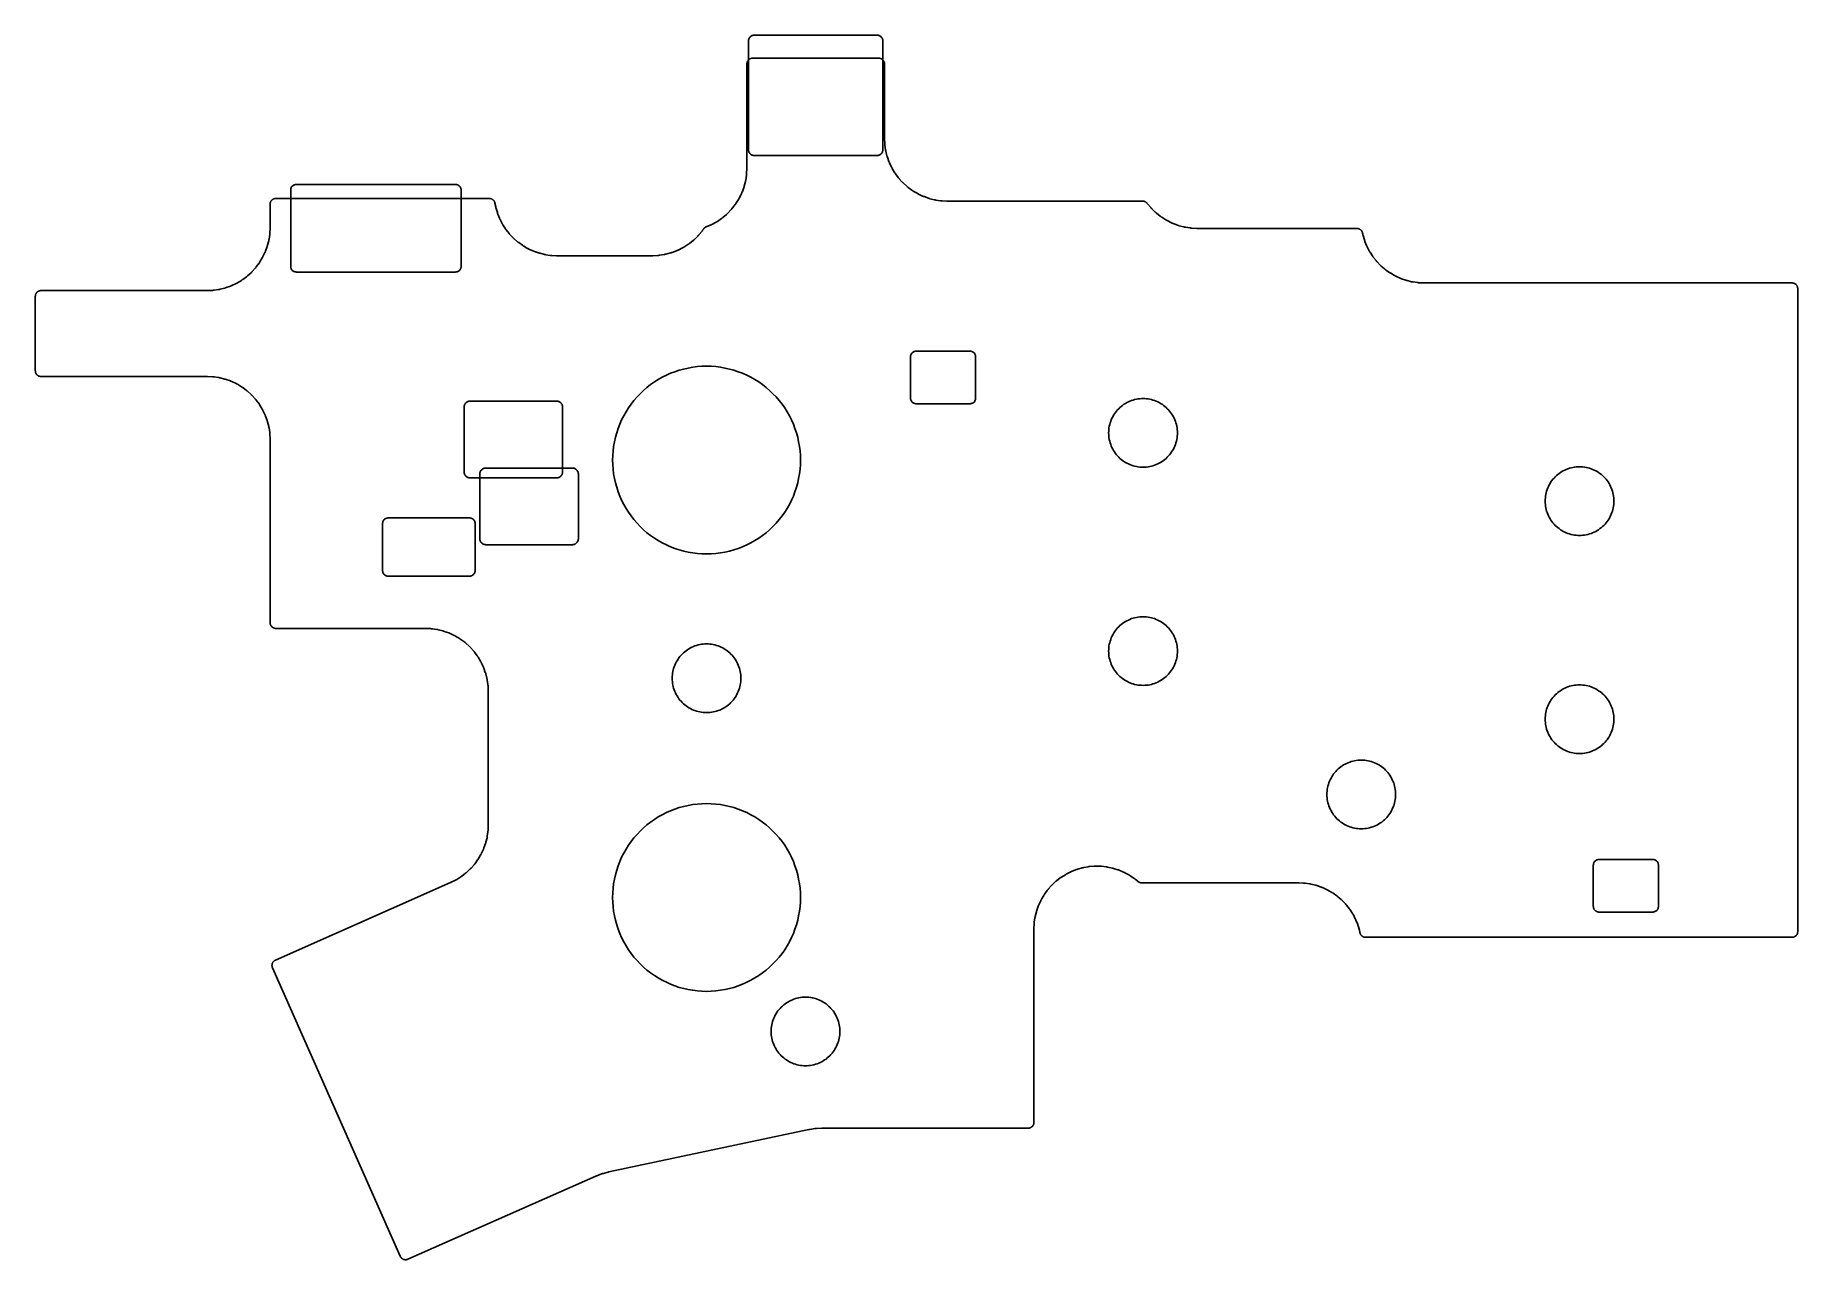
# Model space of a CAD drawing. Header units: millimetres. Extents: x 134 to 288, y -129 to -22.
import ezdxf

# ---------------------------------------------------------------- set-up
doc = ezdxf.new("R2010")
doc.units = ezdxf.units.MM
doc.layers.add('CUTOUTS', color=2, linetype='Continuous')
doc.layers.add('OUTLINE', color=1, linetype='Continuous')

msp = doc.modelspace()

# ---------------------------------------------------------------- linework, layer by layer
at = {"layer": 'CUTOUTS'}
for points in [[(207.75, -21.7), (197.02, -21.7), (196.97, -21.7), (196.92, -21.7), (196.88, -21.72), (196.83, -21.73), (196.79, -21.75), (196.74, -21.78), (196.71, -21.81), (196.67, -21.84), (196.64, -21.88), (196.61, -21.92), (196.58, -21.96), (196.56, -22), (196.54, -22.05), (196.53, -22.1), (196.52, -22.15), (196.52, -22.2), (196.52, -31.7), (196.52, -31.75), (196.53, -31.8), (196.54, -31.85), (196.56, -31.9), (196.58, -31.94), (196.61, -31.98), (196.64, -32.02), (196.67, -32.06), (196.71, -32.09), (196.74, -32.12), (196.79, -32.15), (196.83, -32.17), (196.88, -32.18), (196.92, -32.2), (196.97, -32.2), (197.02, -32.2), (207.75, -32.2), (207.8, -32.2), (207.85, -32.2), (207.9, -32.18), (207.94, -32.17), (207.99, -32.15), (208.03, -32.12), (208.07, -32.09), (208.11, -32.06), (208.14, -32.02), (208.17, -31.98), (208.19, -31.94), (208.21, -31.9), (208.23, -31.85), (208.24, -31.8), (208.25, -31.75), (208.25, -31.7), (208.25, -22.2), (208.25, -22.15), (208.24, -22.1), (208.23, -22.05), (208.21, -22), (208.19, -21.96), (208.17, -21.92), (208.14, -21.88), (208.11, -21.84), (208.07, -21.81), (208.03, -21.78), (207.99, -21.75), (207.94, -21.73), (207.9, -21.72), (207.85, -21.7), (207.8, -21.7), (207.75, -21.7)], [(170.94, -34.73), (157.06, -34.73), (157.01, -34.73), (156.96, -34.73), (156.91, -34.75), (156.86, -34.76), (156.82, -34.78), (156.78, -34.81), (156.74, -34.84), (156.7, -34.87), (156.67, -34.91), (156.64, -34.95), (156.61, -34.99), (156.59, -35.03), (156.58, -35.08), (156.56, -35.13), (156.56, -35.18), (156.56, -35.23), (156.56, -41.88), (156.56, -41.92), (156.56, -41.97), (156.58, -42.02), (156.59, -42.07), (156.61, -42.11), (156.64, -42.15), (156.67, -42.19), (156.7, -42.23), (156.74, -42.26), (156.78, -42.29), (156.82, -42.32), (156.86, -42.34), (156.91, -42.35), (156.96, -42.37), (157.01, -42.37), (157.06, -42.38), (170.94, -42.38), (170.99, -42.37), (171.04, -42.37), (171.09, -42.35), (171.14, -42.34), (171.18, -42.32), (171.22, -42.29), (171.26, -42.26), (171.3, -42.23), (171.33, -42.19), (171.36, -42.15), (171.39, -42.11), (171.41, -42.07), (171.42, -42.02), (171.44, -41.97), (171.44, -41.92), (171.44, -41.88), (171.44, -35.23), (171.44, -35.18), (171.44, -35.13), (171.42, -35.08), (171.41, -35.03), (171.39, -34.99), (171.36, -34.95), (171.33, -34.91), (171.3, -34.87), (171.26, -34.84), (171.22, -34.81), (171.18, -34.78), (171.14, -34.76), (171.09, -34.75), (171.04, -34.73), (170.99, -34.73), (170.94, -34.73)], [(201.06, -58.8), (201.05, -58.4), (201.02, -58), (200.97, -57.6), (200.9, -57.2), (200.82, -56.81), (200.71, -56.42), (200.58, -56.04), (200.44, -55.66), (200.28, -55.29), (200.09, -54.93), (199.9, -54.58), (199.68, -54.24), (199.45, -53.92), (199.2, -53.6), (198.94, -53.29), (198.66, -53), (198.37, -52.72), (198.06, -52.46), (197.75, -52.21), (197.42, -51.98), (197.08, -51.77), (196.73, -51.57), (196.37, -51.39), (196, -51.22), (195.62, -51.08), (195.24, -50.95), (194.85, -50.85), (194.46, -50.76), (194.07, -50.69), (193.67, -50.64), (193.26, -50.61), (192.86, -50.6), (192.46, -50.61), (192.06, -50.64), (191.66, -50.69), (191.26, -50.76), (190.87, -50.85), (190.48, -50.95), (190.1, -51.08), (189.72, -51.22), (189.36, -51.39), (189, -51.57), (188.65, -51.77), (188.31, -51.98), (187.98, -52.21), (187.66, -52.46), (187.36, -52.72), (187.06, -53), (186.79, -53.29), (186.52, -53.6), (186.28, -53.92), (186.04, -54.24), (185.83, -54.58), (185.63, -54.93), (185.45, -55.29), (185.29, -55.66), (185.14, -56.04), (185.02, -56.42), (184.91, -56.81), (184.82, -57.2), (184.75, -57.6), (184.7, -58), (184.67, -58.4), (184.66, -58.8), (184.67, -59.2), (184.7, -59.6), (184.75, -60), (184.82, -60.4), (184.91, -60.79), (185.02, -61.18), (185.14, -61.56), (185.29, -61.94), (185.45, -62.31), (185.63, -62.67), (185.83, -63.02), (186.04, -63.36), (186.28, -63.68), (186.52, -64), (186.79, -64.31), (187.06, -64.6), (187.36, -64.88), (187.66, -65.14), (187.98, -65.39), (188.31, -65.62), (188.65, -65.83), (189, -66.03), (189.36, -66.21), (189.72, -66.38), (190.1, -66.52), (190.48, -66.65), (190.87, -66.75), (191.26, -66.84), (191.66, -66.91), (192.06, -66.96), (192.46, -66.99), (192.86, -67), (193.26, -66.99), (193.67, -66.96), (194.07, -66.91), (194.46, -66.84), (194.85, -66.75), (195.24, -66.65), (195.62, -66.52), (196, -66.38), (196.37, -66.21), (196.73, -66.03), (197.08, -65.83), (197.42, -65.62), (197.75, -65.39), (198.06, -65.14), (198.37, -64.88), (198.66, -64.6), (198.94, -64.31), (199.2, -64), (199.45, -63.68), (199.68, -63.36), (199.9, -63.02), (200.09, -62.67), (200.28, -62.31), (200.44, -61.94), (200.58, -61.56), (200.71, -61.18), (200.82, -60.79), (200.9, -60.4), (200.97, -60), (201.02, -59.6), (201.05, -59.2), (201.06, -58.8)], [(215.85, -49.29), (211.16, -49.29), (211.11, -49.29), (211.07, -49.3), (211.02, -49.31), (210.97, -49.33), (210.93, -49.35), (210.89, -49.37), (210.85, -49.4), (210.81, -49.44), (210.78, -49.47), (210.75, -49.51), (210.72, -49.55), (210.7, -49.6), (210.69, -49.64), (210.67, -49.69), (210.67, -49.74), (210.66, -49.79), (210.66, -53.38), (210.67, -53.43), (210.67, -53.48), (210.69, -53.52), (210.7, -53.57), (210.72, -53.61), (210.75, -53.66), (210.78, -53.7), (210.81, -53.73), (210.85, -53.77), (210.89, -53.8), (210.93, -53.82), (210.97, -53.84), (211.02, -53.86), (211.07, -53.87), (211.11, -53.88), (211.16, -53.88), (215.85, -53.88), (215.9, -53.88), (215.95, -53.87), (216, -53.86), (216.05, -53.84), (216.09, -53.82), (216.13, -53.8), (216.17, -53.77), (216.21, -53.73), (216.24, -53.7), (216.27, -53.66), (216.29, -53.61), (216.32, -53.57), (216.33, -53.52), (216.34, -53.48), (216.35, -53.43), (216.35, -53.38), (216.35, -49.79), (216.35, -49.74), (216.34, -49.69), (216.33, -49.64), (216.32, -49.6), (216.29, -49.55), (216.27, -49.51), (216.24, -49.47), (216.21, -49.44), (216.17, -49.4), (216.13, -49.37), (216.09, -49.35), (216.05, -49.33), (216, -49.31), (215.95, -49.3), (215.9, -49.29), (215.85, -49.29)], [(179.79, -53.66), (172.21, -53.66), (172.16, -53.66), (172.11, -53.66), (172.06, -53.68), (172.01, -53.69), (171.97, -53.71), (171.93, -53.74), (171.89, -53.77), (171.85, -53.8), (171.82, -53.84), (171.79, -53.88), (171.76, -53.92), (171.74, -53.96), (171.73, -54.01), (171.71, -54.06), (171.71, -54.11), (171.71, -54.16), (171.71, -59.84), (171.71, -59.89), (171.71, -59.94), (171.73, -59.99), (171.74, -60.04), (171.76, -60.08), (171.79, -60.12), (171.82, -60.16), (171.85, -60.2), (171.89, -60.23), (171.93, -60.26), (171.97, -60.29), (172.01, -60.31), (172.06, -60.32), (172.11, -60.34), (172.16, -60.34), (172.21, -60.34), (179.79, -60.34), (179.84, -60.34), (179.89, -60.34), (179.94, -60.32), (179.99, -60.31), (180.03, -60.29), (180.07, -60.26), (180.11, -60.23), (180.15, -60.2), (180.18, -60.16), (180.21, -60.12), (180.24, -60.08), (180.26, -60.04), (180.27, -59.99), (180.29, -59.94), (180.29, -59.89), (180.29, -59.84), (180.29, -54.16), (180.29, -54.11), (180.29, -54.06), (180.27, -54.01), (180.26, -53.96), (180.24, -53.92), (180.21, -53.88), (180.18, -53.84), (180.15, -53.8), (180.11, -53.77), (180.07, -53.74), (180.03, -53.71), (179.99, -53.69), (179.94, -53.68), (179.89, -53.66), (179.84, -53.66), (179.79, -53.66)], [(233.96, -56.43), (233.96, -56.28), (233.95, -56.13), (233.93, -55.99), (233.9, -55.84), (233.87, -55.7), (233.83, -55.56), (233.79, -55.42), (233.73, -55.28), (233.67, -55.15), (233.61, -55.01), (233.54, -54.89), (233.46, -54.76), (233.37, -54.64), (233.28, -54.52), (233.19, -54.41), (233.08, -54.31), (232.98, -54.21), (232.87, -54.11), (232.75, -54.02), (232.63, -53.93), (232.5, -53.85), (232.38, -53.78), (232.25, -53.72), (232.11, -53.66), (231.97, -53.6), (231.83, -53.56), (231.69, -53.52), (231.55, -53.49), (231.4, -53.46), (231.26, -53.44), (231.11, -53.43), (230.96, -53.43), (230.82, -53.43), (230.67, -53.44), (230.52, -53.46), (230.38, -53.49), (230.23, -53.52), (230.09, -53.56), (229.95, -53.6), (229.81, -53.66), (229.68, -53.72), (229.55, -53.78), (229.42, -53.85), (229.3, -53.93), (229.18, -54.02), (229.06, -54.11), (228.95, -54.21), (228.84, -54.31), (228.74, -54.41), (228.64, -54.52), (228.55, -54.64), (228.47, -54.76), (228.39, -54.89), (228.32, -55.01), (228.25, -55.15), (228.19, -55.28), (228.14, -55.42), (228.09, -55.56), (228.05, -55.7), (228.02, -55.84), (227.99, -55.99), (227.98, -56.13), (227.97, -56.28), (227.96, -56.43), (227.97, -56.58), (227.98, -56.72), (227.99, -56.87), (228.02, -57.01), (228.05, -57.16), (228.09, -57.3), (228.14, -57.44), (228.19, -57.58), (228.25, -57.71), (228.32, -57.84), (228.39, -57.97), (228.47, -58.09), (228.55, -58.22), (228.64, -58.33), (228.74, -58.44), (228.84, -58.55), (228.95, -58.65), (229.06, -58.75), (229.18, -58.84), (229.3, -58.92), (229.42, -59), (229.55, -59.07), (229.68, -59.14), (229.81, -59.2), (229.95, -59.25), (230.09, -59.3), (230.23, -59.34), (230.38, -59.37), (230.52, -59.4), (230.67, -59.41), (230.82, -59.42), (230.96, -59.43), (231.11, -59.42), (231.26, -59.41), (231.4, -59.4), (231.55, -59.37), (231.69, -59.34), (231.83, -59.3), (231.97, -59.25), (232.11, -59.2), (232.25, -59.14), (232.38, -59.07), (232.5, -59), (232.63, -58.92), (232.75, -58.84), (232.87, -58.75), (232.98, -58.65), (233.08, -58.55), (233.19, -58.44), (233.28, -58.33), (233.37, -58.22), (233.46, -58.09), (233.54, -57.97), (233.61, -57.84), (233.67, -57.71), (233.73, -57.58), (233.79, -57.44), (233.83, -57.3), (233.87, -57.16), (233.9, -57.01), (233.93, -56.87), (233.95, -56.72), (233.96, -56.58), (233.96, -56.43)], [(181.17, -59.5), (173.58, -59.5), (173.53, -59.5), (173.48, -59.51), (173.43, -59.52), (173.38, -59.53), (173.34, -59.56), (173.3, -59.58), (173.26, -59.61), (173.22, -59.64), (173.19, -59.68), (173.16, -59.72), (173.13, -59.76), (173.11, -59.81), (173.1, -59.85), (173.08, -59.9), (173.08, -59.95), (173.08, -60), (173.08, -65.69), (173.08, -65.74), (173.08, -65.78), (173.1, -65.83), (173.11, -65.88), (173.13, -65.92), (173.16, -65.96), (173.19, -66), (173.22, -66.04), (173.26, -66.07), (173.3, -66.1), (173.34, -66.13), (173.38, -66.15), (173.43, -66.16), (173.48, -66.18), (173.53, -66.18), (173.58, -66.19), (181.17, -66.19), (181.21, -66.18), (181.26, -66.18), (181.31, -66.16), (181.36, -66.15), (181.4, -66.13), (181.44, -66.1), (181.48, -66.07), (181.52, -66.04), (181.55, -66), (181.58, -65.96), (181.61, -65.92), (181.63, -65.88), (181.64, -65.83), (181.66, -65.78), (181.66, -65.74), (181.67, -65.69), (181.67, -60), (181.66, -59.95), (181.66, -59.9), (181.64, -59.85), (181.63, -59.81), (181.61, -59.76), (181.58, -59.72), (181.55, -59.68), (181.52, -59.64), (181.48, -59.61), (181.44, -59.58), (181.4, -59.56), (181.36, -59.53), (181.31, -59.52), (181.26, -59.51), (181.21, -59.5), (181.17, -59.5)], [(272.06, -62.38), (272.06, -62.23), (272.05, -62.09), (272.03, -61.94), (272, -61.8), (271.97, -61.65), (271.93, -61.51), (271.89, -61.37), (271.83, -61.23), (271.77, -61.1), (271.71, -60.97), (271.64, -60.84), (271.56, -60.71), (271.47, -60.59), (271.38, -60.48), (271.29, -60.37), (271.18, -60.26), (271.08, -60.16), (270.97, -60.06), (270.85, -59.97), (270.73, -59.89), (270.6, -59.81), (270.48, -59.74), (270.35, -59.67), (270.21, -59.61), (270.07, -59.56), (269.93, -59.51), (269.79, -59.47), (269.65, -59.44), (269.5, -59.41), (269.36, -59.4), (269.21, -59.38), (269.06, -59.38), (268.92, -59.38), (268.77, -59.4), (268.62, -59.41), (268.48, -59.44), (268.33, -59.47), (268.19, -59.51), (268.05, -59.56), (267.91, -59.61), (267.78, -59.67), (267.65, -59.74), (267.52, -59.81), (267.4, -59.89), (267.28, -59.97), (267.16, -60.06), (267.05, -60.16), (266.94, -60.26), (266.84, -60.37), (266.74, -60.48), (266.65, -60.59), (266.57, -60.71), (266.49, -60.84), (266.42, -60.97), (266.35, -61.1), (266.29, -61.23), (266.24, -61.37), (266.19, -61.51), (266.15, -61.65), (266.12, -61.8), (266.09, -61.94), (266.08, -62.09), (266.07, -62.23), (266.06, -62.38), (266.07, -62.53), (266.08, -62.68), (266.09, -62.82), (266.12, -62.97), (266.15, -63.11), (266.19, -63.25), (266.24, -63.39), (266.29, -63.53), (266.35, -63.66), (266.42, -63.8), (266.49, -63.92), (266.57, -64.05), (266.65, -64.17), (266.74, -64.28), (266.84, -64.4), (266.94, -64.5), (267.05, -64.6), (267.16, -64.7), (267.28, -64.79), (267.4, -64.88), (267.52, -64.95), (267.65, -65.03), (267.78, -65.09), (267.91, -65.15), (268.05, -65.21), (268.19, -65.25), (268.33, -65.29), (268.48, -65.32), (268.62, -65.35), (268.77, -65.37), (268.92, -65.38), (269.06, -65.38), (269.21, -65.38), (269.36, -65.37), (269.5, -65.35), (269.65, -65.32), (269.79, -65.29), (269.93, -65.25), (270.07, -65.21), (270.21, -65.15), (270.35, -65.09), (270.48, -65.03), (270.6, -64.95), (270.73, -64.88), (270.85, -64.79), (270.97, -64.7), (271.08, -64.6), (271.18, -64.5), (271.29, -64.4), (271.38, -64.28), (271.47, -64.17), (271.56, -64.05), (271.64, -63.92), (271.71, -63.8), (271.77, -63.66), (271.83, -63.53), (271.89, -63.39), (271.93, -63.25), (271.97, -63.11), (272, -62.97), (272.03, -62.82), (272.05, -62.68), (272.06, -62.53), (272.06, -62.38)], [(172.17, -63.85), (165.08, -63.85), (165.03, -63.85), (164.98, -63.86), (164.93, -63.87), (164.88, -63.89), (164.84, -63.91), (164.8, -63.93), (164.76, -63.96), (164.72, -64), (164.69, -64.03), (164.66, -64.07), (164.64, -64.11), (164.61, -64.16), (164.6, -64.2), (164.59, -64.25), (164.58, -64.3), (164.58, -64.35), (164.58, -68.44), (164.58, -68.49), (164.59, -68.54), (164.6, -68.58), (164.61, -68.63), (164.64, -68.68), (164.66, -68.72), (164.69, -68.76), (164.72, -68.79), (164.76, -68.83), (164.8, -68.86), (164.84, -68.88), (164.88, -68.9), (164.93, -68.92), (164.98, -68.93), (165.03, -68.94), (165.08, -68.94), (172.17, -68.94), (172.22, -68.94), (172.26, -68.93), (172.31, -68.92), (172.36, -68.9), (172.4, -68.88), (172.44, -68.86), (172.48, -68.83), (172.52, -68.79), (172.55, -68.76), (172.58, -68.72), (172.61, -68.68), (172.63, -68.63), (172.64, -68.58), (172.66, -68.54), (172.66, -68.49), (172.67, -68.44), (172.67, -64.35), (172.66, -64.3), (172.66, -64.25), (172.64, -64.2), (172.63, -64.16), (172.61, -64.11), (172.58, -64.07), (172.55, -64.03), (172.52, -64), (172.48, -63.96), (172.44, -63.93), (172.4, -63.91), (172.36, -63.89), (172.31, -63.87), (172.26, -63.86), (172.22, -63.85), (172.17, -63.85)], [(233.96, -75.48), (233.96, -75.33), (233.95, -75.18), (233.93, -75.04), (233.9, -74.89), (233.87, -74.75), (233.83, -74.61), (233.79, -74.47), (233.73, -74.33), (233.67, -74.2), (233.61, -74.06), (233.54, -73.94), (233.46, -73.81), (233.37, -73.69), (233.28, -73.57), (233.19, -73.46), (233.08, -73.36), (232.98, -73.26), (232.87, -73.16), (232.75, -73.07), (232.63, -72.98), (232.5, -72.9), (232.38, -72.83), (232.25, -72.77), (232.11, -72.71), (231.97, -72.65), (231.83, -72.61), (231.69, -72.57), (231.55, -72.54), (231.4, -72.51), (231.26, -72.49), (231.11, -72.48), (230.96, -72.48), (230.82, -72.48), (230.67, -72.49), (230.52, -72.51), (230.38, -72.54), (230.23, -72.57), (230.09, -72.61), (229.95, -72.65), (229.81, -72.71), (229.68, -72.77), (229.55, -72.83), (229.42, -72.9), (229.3, -72.98), (229.18, -73.07), (229.06, -73.16), (228.95, -73.26), (228.84, -73.36), (228.74, -73.46), (228.64, -73.57), (228.55, -73.69), (228.47, -73.81), (228.39, -73.94), (228.32, -74.06), (228.25, -74.2), (228.19, -74.33), (228.14, -74.47), (228.09, -74.61), (228.05, -74.75), (228.02, -74.89), (227.99, -75.04), (227.98, -75.18), (227.97, -75.33), (227.96, -75.48), (227.97, -75.63), (227.98, -75.77), (227.99, -75.92), (228.02, -76.06), (228.05, -76.21), (228.09, -76.35), (228.14, -76.49), (228.19, -76.63), (228.25, -76.76), (228.32, -76.89), (228.39, -77.02), (228.47, -77.14), (228.55, -77.27), (228.64, -77.38), (228.74, -77.49), (228.84, -77.6), (228.95, -77.7), (229.06, -77.8), (229.18, -77.89), (229.3, -77.97), (229.42, -78.05), (229.55, -78.12), (229.68, -78.19), (229.81, -78.25), (229.95, -78.3), (230.09, -78.35), (230.23, -78.39), (230.38, -78.42), (230.52, -78.45), (230.67, -78.46), (230.82, -78.47), (230.96, -78.48), (231.11, -78.47), (231.26, -78.46), (231.4, -78.45), (231.55, -78.42), (231.69, -78.39), (231.83, -78.35), (231.97, -78.3), (232.11, -78.25), (232.25, -78.19), (232.38, -78.12), (232.5, -78.05), (232.63, -77.97), (232.75, -77.89), (232.87, -77.8), (232.98, -77.7), (233.08, -77.6), (233.19, -77.49), (233.28, -77.38), (233.37, -77.27), (233.46, -77.14), (233.54, -77.02), (233.61, -76.89), (233.67, -76.76), (233.73, -76.63), (233.79, -76.49), (233.83, -76.35), (233.87, -76.21), (233.9, -76.06), (233.93, -75.92), (233.95, -75.77), (233.96, -75.63), (233.96, -75.48)], [(195.86, -77.86), (195.86, -77.71), (195.85, -77.57), (195.83, -77.42), (195.8, -77.27), (195.77, -77.13), (195.73, -76.99), (195.69, -76.85), (195.63, -76.71), (195.57, -76.58), (195.51, -76.45), (195.44, -76.32), (195.36, -76.19), (195.27, -76.07), (195.18, -75.96), (195.09, -75.84), (194.98, -75.74), (194.88, -75.64), (194.77, -75.54), (194.65, -75.45), (194.53, -75.36), (194.4, -75.29), (194.28, -75.21), (194.15, -75.15), (194.01, -75.09), (193.87, -75.03), (193.73, -74.99), (193.59, -74.95), (193.45, -74.92), (193.3, -74.89), (193.16, -74.87), (193.01, -74.86), (192.86, -74.86), (192.72, -74.86), (192.57, -74.87), (192.42, -74.89), (192.28, -74.92), (192.13, -74.95), (191.99, -74.99), (191.85, -75.03), (191.71, -75.09), (191.58, -75.15), (191.45, -75.21), (191.32, -75.29), (191.2, -75.36), (191.08, -75.45), (190.96, -75.54), (190.85, -75.64), (190.74, -75.74), (190.64, -75.84), (190.54, -75.96), (190.45, -76.07), (190.37, -76.19), (190.29, -76.32), (190.22, -76.45), (190.15, -76.58), (190.09, -76.71), (190.04, -76.85), (189.99, -76.99), (189.95, -77.13), (189.92, -77.27), (189.89, -77.42), (189.88, -77.57), (189.87, -77.71), (189.86, -77.86), (189.87, -78.01), (189.88, -78.15), (189.89, -78.3), (189.92, -78.44), (189.95, -78.59), (189.99, -78.73), (190.04, -78.87), (190.09, -79.01), (190.15, -79.14), (190.22, -79.27), (190.29, -79.4), (190.37, -79.53), (190.45, -79.65), (190.54, -79.76), (190.64, -79.87), (190.74, -79.98), (190.85, -80.08), (190.96, -80.18), (191.08, -80.27), (191.2, -80.35), (191.32, -80.43), (191.45, -80.51), (191.58, -80.57), (191.71, -80.63), (191.85, -80.68), (191.99, -80.73), (192.13, -80.77), (192.28, -80.8), (192.42, -80.83), (192.57, -80.84), (192.72, -80.86), (192.86, -80.86), (193.01, -80.86), (193.16, -80.84), (193.3, -80.83), (193.45, -80.8), (193.59, -80.77), (193.73, -80.73), (193.87, -80.68), (194.01, -80.63), (194.15, -80.57), (194.28, -80.51), (194.4, -80.43), (194.53, -80.35), (194.65, -80.27), (194.77, -80.18), (194.88, -80.08), (194.98, -79.98), (195.09, -79.87), (195.18, -79.76), (195.27, -79.65), (195.36, -79.53), (195.44, -79.4), (195.51, -79.27), (195.57, -79.14), (195.63, -79.01), (195.69, -78.87), (195.73, -78.73), (195.77, -78.59), (195.8, -78.44), (195.83, -78.3), (195.85, -78.15), (195.86, -78.01), (195.86, -77.86)], [(272.06, -81.43), (272.06, -81.28), (272.05, -81.14), (272.03, -80.99), (272, -80.85), (271.97, -80.7), (271.93, -80.56), (271.89, -80.42), (271.83, -80.28), (271.77, -80.15), (271.71, -80.02), (271.64, -79.89), (271.56, -79.76), (271.47, -79.64), (271.38, -79.53), (271.29, -79.42), (271.18, -79.31), (271.08, -79.21), (270.97, -79.11), (270.85, -79.02), (270.73, -78.94), (270.6, -78.86), (270.48, -78.79), (270.35, -78.72), (270.21, -78.66), (270.07, -78.61), (269.93, -78.56), (269.79, -78.52), (269.65, -78.49), (269.5, -78.46), (269.36, -78.45), (269.21, -78.43), (269.06, -78.43), (268.92, -78.43), (268.77, -78.45), (268.62, -78.46), (268.48, -78.49), (268.33, -78.52), (268.19, -78.56), (268.05, -78.61), (267.91, -78.66), (267.78, -78.72), (267.65, -78.79), (267.52, -78.86), (267.4, -78.94), (267.28, -79.02), (267.16, -79.11), (267.05, -79.21), (266.94, -79.31), (266.84, -79.42), (266.74, -79.53), (266.65, -79.64), (266.57, -79.76), (266.49, -79.89), (266.42, -80.02), (266.35, -80.15), (266.29, -80.28), (266.24, -80.42), (266.19, -80.56), (266.15, -80.7), (266.12, -80.85), (266.09, -80.99), (266.08, -81.14), (266.07, -81.28), (266.06, -81.43), (266.07, -81.58), (266.08, -81.73), (266.09, -81.87), (266.12, -82.02), (266.15, -82.16), (266.19, -82.3), (266.24, -82.44), (266.29, -82.58), (266.35, -82.71), (266.42, -82.85), (266.49, -82.97), (266.57, -83.1), (266.65, -83.22), (266.74, -83.33), (266.84, -83.45), (266.94, -83.55), (267.05, -83.65), (267.16, -83.75), (267.28, -83.84), (267.4, -83.93), (267.52, -84), (267.65, -84.08), (267.78, -84.14), (267.91, -84.2), (268.05, -84.26), (268.19, -84.3), (268.33, -84.34), (268.48, -84.37), (268.62, -84.4), (268.77, -84.42), (268.92, -84.43), (269.06, -84.43), (269.21, -84.43), (269.36, -84.42), (269.5, -84.4), (269.65, -84.37), (269.79, -84.34), (269.93, -84.3), (270.07, -84.26), (270.21, -84.2), (270.35, -84.14), (270.48, -84.08), (270.6, -84), (270.73, -83.93), (270.85, -83.84), (270.97, -83.75), (271.08, -83.65), (271.18, -83.55), (271.29, -83.45), (271.38, -83.33), (271.47, -83.22), (271.56, -83.1), (271.64, -82.97), (271.71, -82.85), (271.77, -82.71), (271.83, -82.58), (271.89, -82.44), (271.93, -82.3), (271.97, -82.16), (272, -82.02), (272.03, -81.87), (272.05, -81.73), (272.06, -81.58), (272.06, -81.43)], [(253.01, -88), (253.01, -87.85), (253, -87.71), (252.98, -87.56), (252.95, -87.41), (252.92, -87.27), (252.88, -87.13), (252.84, -86.99), (252.78, -86.85), (252.72, -86.72), (252.66, -86.59), (252.59, -86.46), (252.51, -86.33), (252.42, -86.21), (252.33, -86.1), (252.24, -85.99), (252.13, -85.88), (252.03, -85.78), (251.92, -85.68), (251.8, -85.59), (251.68, -85.51), (251.55, -85.43), (251.43, -85.35), (251.3, -85.29), (251.16, -85.23), (251.02, -85.18), (250.88, -85.13), (250.74, -85.09), (250.6, -85.06), (250.45, -85.03), (250.31, -85.01), (250.16, -85), (250.01, -85), (249.87, -85), (249.72, -85.01), (249.57, -85.03), (249.43, -85.06), (249.28, -85.09), (249.14, -85.13), (249, -85.18), (248.86, -85.23), (248.73, -85.29), (248.6, -85.35), (248.47, -85.43), (248.35, -85.51), (248.23, -85.59), (248.11, -85.68), (248, -85.78), (247.89, -85.88), (247.79, -85.99), (247.69, -86.1), (247.6, -86.21), (247.52, -86.33), (247.44, -86.46), (247.37, -86.59), (247.3, -86.72), (247.24, -86.85), (247.19, -86.99), (247.14, -87.13), (247.1, -87.27), (247.07, -87.41), (247.04, -87.56), (247.03, -87.71), (247.02, -87.85), (247.01, -88), (247.02, -88.15), (247.03, -88.29), (247.04, -88.44), (247.07, -88.59), (247.1, -88.73), (247.14, -88.87), (247.19, -89.01), (247.24, -89.15), (247.3, -89.28), (247.37, -89.41), (247.44, -89.54), (247.52, -89.67), (247.6, -89.79), (247.69, -89.9), (247.79, -90.01), (247.89, -90.12), (248, -90.22), (248.11, -90.32), (248.23, -90.41), (248.35, -90.49), (248.47, -90.57), (248.6, -90.65), (248.73, -90.71), (248.86, -90.77), (249, -90.82), (249.14, -90.87), (249.28, -90.91), (249.43, -90.94), (249.57, -90.97), (249.72, -90.99), (249.87, -91), (250.01, -91), (250.16, -91), (250.31, -90.99), (250.45, -90.97), (250.6, -90.94), (250.74, -90.91), (250.88, -90.87), (251.02, -90.82), (251.16, -90.77), (251.3, -90.71), (251.43, -90.65), (251.55, -90.57), (251.68, -90.49), (251.8, -90.41), (251.92, -90.32), (252.03, -90.22), (252.13, -90.12), (252.24, -90.01), (252.33, -89.9), (252.42, -89.79), (252.51, -89.67), (252.59, -89.54), (252.66, -89.41), (252.72, -89.28), (252.78, -89.15), (252.84, -89.01), (252.88, -88.87), (252.92, -88.73), (252.95, -88.59), (252.98, -88.44), (253, -88.29), (253.01, -88.15), (253.01, -88)], [(201.06, -97), (201.05, -96.6), (201.02, -96.2), (200.97, -95.8), (200.9, -95.4), (200.82, -95.01), (200.71, -94.62), (200.58, -94.24), (200.44, -93.86), (200.28, -93.49), (200.09, -93.13), (199.9, -92.78), (199.68, -92.44), (199.45, -92.12), (199.2, -91.8), (198.94, -91.49), (198.66, -91.2), (198.37, -90.92), (198.06, -90.66), (197.75, -90.41), (197.42, -90.18), (197.08, -89.97), (196.73, -89.77), (196.37, -89.59), (196, -89.42), (195.62, -89.28), (195.24, -89.15), (194.85, -89.05), (194.46, -88.96), (194.07, -88.89), (193.67, -88.84), (193.26, -88.81), (192.86, -88.8), (192.46, -88.81), (192.06, -88.84), (191.66, -88.89), (191.26, -88.96), (190.87, -89.05), (190.48, -89.15), (190.1, -89.28), (189.72, -89.42), (189.36, -89.59), (189, -89.77), (188.65, -89.97), (188.31, -90.18), (187.98, -90.41), (187.66, -90.66), (187.36, -90.92), (187.06, -91.2), (186.79, -91.49), (186.52, -91.8), (186.28, -92.12), (186.04, -92.44), (185.83, -92.78), (185.63, -93.13), (185.45, -93.49), (185.29, -93.86), (185.14, -94.24), (185.02, -94.62), (184.91, -95.01), (184.82, -95.4), (184.75, -95.8), (184.7, -96.2), (184.67, -96.6), (184.66, -97), (184.67, -97.4), (184.7, -97.8), (184.75, -98.2), (184.82, -98.6), (184.91, -98.99), (185.02, -99.38), (185.14, -99.76), (185.29, -100.14), (185.45, -100.51), (185.63, -100.87), (185.83, -101.22), (186.04, -101.56), (186.28, -101.88), (186.52, -102.2), (186.79, -102.51), (187.06, -102.8), (187.36, -103.08), (187.66, -103.34), (187.98, -103.59), (188.31, -103.82), (188.65, -104.03), (189, -104.23), (189.36, -104.41), (189.72, -104.58), (190.1, -104.72), (190.48, -104.85), (190.87, -104.95), (191.26, -105.04), (191.66, -105.11), (192.06, -105.16), (192.46, -105.19), (192.86, -105.2), (193.26, -105.19), (193.67, -105.16), (194.07, -105.11), (194.46, -105.04), (194.85, -104.95), (195.24, -104.85), (195.62, -104.72), (196, -104.58), (196.37, -104.41), (196.73, -104.23), (197.08, -104.03), (197.42, -103.82), (197.75, -103.59), (198.06, -103.34), (198.37, -103.08), (198.66, -102.8), (198.94, -102.51), (199.2, -102.2), (199.45, -101.88), (199.68, -101.56), (199.9, -101.22), (200.09, -100.87), (200.28, -100.51), (200.44, -100.14), (200.58, -99.76), (200.71, -99.38), (200.82, -98.99), (200.9, -98.6), (200.97, -98.2), (201.02, -97.8), (201.05, -97.4), (201.06, -97)], [(275.45, -93.68), (270.76, -93.68), (270.71, -93.68), (270.67, -93.69), (270.62, -93.7), (270.57, -93.72), (270.53, -93.74), (270.49, -93.77), (270.45, -93.79), (270.41, -93.83), (270.38, -93.86), (270.35, -93.9), (270.32, -93.95), (270.3, -93.99), (270.28, -94.04), (270.27, -94.08), (270.27, -94.13), (270.26, -94.18), (270.26, -97.77), (270.27, -97.82), (270.27, -97.87), (270.28, -97.92), (270.3, -97.96), (270.32, -98.01), (270.35, -98.05), (270.38, -98.09), (270.41, -98.12), (270.45, -98.16), (270.49, -98.19), (270.53, -98.21), (270.57, -98.23), (270.62, -98.25), (270.67, -98.26), (270.71, -98.27), (270.76, -98.27), (275.45, -98.27), (275.5, -98.27), (275.55, -98.26), (275.6, -98.25), (275.64, -98.23), (275.69, -98.21), (275.73, -98.19), (275.77, -98.16), (275.81, -98.12), (275.84, -98.09), (275.87, -98.05), (275.89, -98.01), (275.92, -97.96), (275.93, -97.92), (275.94, -97.87), (275.95, -97.82), (275.95, -97.77), (275.95, -94.18), (275.95, -94.13), (275.94, -94.08), (275.93, -94.04), (275.92, -93.99), (275.89, -93.95), (275.87, -93.9), (275.84, -93.86), (275.81, -93.83), (275.77, -93.79), (275.73, -93.77), (275.69, -93.74), (275.64, -93.72), (275.6, -93.7), (275.55, -93.69), (275.5, -93.68), (275.45, -93.68)], [(204.5, -108.7), (204.5, -108.55), (204.49, -108.41), (204.47, -108.26), (204.44, -108.11), (204.41, -107.97), (204.37, -107.83), (204.32, -107.69), (204.27, -107.55), (204.21, -107.42), (204.15, -107.29), (204.07, -107.16), (203.99, -107.03), (203.91, -106.91), (203.82, -106.8), (203.72, -106.69), (203.62, -106.58), (203.51, -106.48), (203.4, -106.38), (203.29, -106.29), (203.17, -106.21), (203.04, -106.13), (202.91, -106.05), (202.78, -105.99), (202.65, -105.93), (202.51, -105.88), (202.37, -105.83), (202.23, -105.79), (202.09, -105.76), (201.94, -105.73), (201.79, -105.71), (201.65, -105.7), (201.5, -105.7), (201.35, -105.7), (201.21, -105.71), (201.06, -105.73), (200.91, -105.76), (200.77, -105.79), (200.63, -105.83), (200.49, -105.88), (200.35, -105.93), (200.22, -105.99), (200.09, -106.05), (199.96, -106.13), (199.83, -106.21), (199.71, -106.29), (199.6, -106.38), (199.49, -106.48), (199.38, -106.58), (199.28, -106.69), (199.18, -106.8), (199.09, -106.91), (199.01, -107.03), (198.93, -107.16), (198.85, -107.29), (198.79, -107.42), (198.73, -107.55), (198.68, -107.69), (198.63, -107.83), (198.59, -107.97), (198.56, -108.11), (198.53, -108.26), (198.51, -108.41), (198.5, -108.55), (198.5, -108.7), (198.5, -108.85), (198.51, -108.99), (198.53, -109.14), (198.56, -109.29), (198.59, -109.43), (198.63, -109.57), (198.68, -109.71), (198.73, -109.85), (198.79, -109.98), (198.85, -110.11), (198.93, -110.24), (199.01, -110.37), (199.09, -110.49), (199.18, -110.6), (199.28, -110.71), (199.38, -110.82), (199.49, -110.92), (199.6, -111.02), (199.71, -111.11), (199.83, -111.19), (199.96, -111.27), (200.09, -111.35), (200.22, -111.41), (200.35, -111.47), (200.49, -111.52), (200.63, -111.57), (200.77, -111.61), (200.91, -111.64), (201.06, -111.67), (201.21, -111.69), (201.35, -111.7), (201.5, -111.7), (201.65, -111.7), (201.79, -111.69), (201.94, -111.67), (202.09, -111.64), (202.23, -111.61), (202.37, -111.57), (202.51, -111.52), (202.65, -111.47), (202.78, -111.41), (202.91, -111.35), (203.04, -111.27), (203.17, -111.19), (203.29, -111.11), (203.4, -111.02), (203.51, -110.92), (203.62, -110.82), (203.72, -110.71), (203.82, -110.6), (203.91, -110.49), (203.99, -110.37), (204.07, -110.24), (204.15, -110.11), (204.21, -109.98), (204.27, -109.85), (204.32, -109.71), (204.37, -109.57), (204.41, -109.43), (204.44, -109.29), (204.47, -109.14), (204.49, -108.99), (204.5, -108.85), (204.5, -108.7)]]:
    msp.add_lwpolyline(points, close=True, dxfattribs=at)
at = {"layer": 'OUTLINE'}
msp.add_lwpolyline([(287.65, -43.33), (287.6, -43.33), (287.6, -43.33), (255.52, -43.33), (255.52, -43.33), (255.5, -43.33), (255.49, -43.33), (255.49, -43.33), (255.48, -43.33), (255.46, -43.33), (255.46, -43.33), (255.05, -43.31), (255.03, -43.31), (255, -43.31), (254.98, -43.31), (254.97, -43.3), (254.96, -43.3), (254.92, -43.3), (254.91, -43.3), (254.53, -43.24), (254.52, -43.24), (254.48, -43.23), (254.47, -43.23), (254.46, -43.23), (254.44, -43.23), (254.41, -43.22), (254.4, -43.22), (254.02, -43.13), (254.01, -43.12), (253.97, -43.11), (253.96, -43.11), (253.95, -43.11), (253.94, -43.1), (253.9, -43.09), (253.89, -43.09), (253.52, -42.96), (253.51, -42.96), (253.47, -42.94), (253.46, -42.94), (253.45, -42.94), (253.44, -42.93), (253.41, -42.92), (253.4, -42.91), (253.04, -42.75), (253.03, -42.74), (253, -42.73), (252.99, -42.72), (252.98, -42.72), (252.97, -42.71), (252.94, -42.69), (252.92, -42.69), (252.59, -42.49), (252.58, -42.49), (252.54, -42.47), (252.53, -42.46), (252.53, -42.46), (252.52, -42.45), (252.49, -42.43), (252.48, -42.42), (252.16, -42.2), (252.15, -42.19), (252.12, -42.17), (252.11, -42.16), (252.1, -42.15), (252.09, -42.15), (252.06, -42.12), (252.05, -42.11), (251.76, -41.86), (251.75, -41.85), (251.72, -41.83), (251.71, -41.82), (251.71, -41.81), (251.7, -41.8), (251.67, -41.78), (251.66, -41.77), (251.39, -41.48), (251.38, -41.48), (251.36, -41.45), (251.35, -41.44), (251.34, -41.43), (251.34, -41.42), (251.31, -41.39), (251.31, -41.38), (251.06, -41.08), (251.06, -41.07), (251.03, -41.04), (251.03, -41.03), (251.02, -41.02), (251.02, -41.01), (250.99, -40.98), (250.99, -40.97), (250.78, -40.64), (250.77, -40.63), (250.75, -40.6), (250.74, -40.59), (250.74, -40.58), (250.73, -40.57), (250.72, -40.54), (250.71, -40.53), (250.53, -40.18), (250.53, -40.17), (250.51, -40.14), (250.5, -40.13), (250.5, -40.12), (250.49, -40.11), (250.48, -40.07), (250.48, -40.06), (250.33, -39.7), (250.33, -39.69), (250.31, -39.65), (250.31, -39.64), (250.31, -39.63), (250.3, -39.62), (250.29, -39.58), (250.29, -39.57), (250.18, -39.2), (250.17, -39.19), (250.16, -39.15), (250.16, -39.14), (250.16, -39.13), (250.15, -39.12), (250.15, -39.08), (250.14, -39.07), (250.13, -38.99), (250.13, -38.98), (250.12, -38.93), (250.11, -38.92), (250.1, -38.89), (250.09, -38.87), (250.08, -38.84), (250.07, -38.83), (250.05, -38.8), (250.05, -38.79), (250.03, -38.76), (250.02, -38.75), (249.99, -38.72), (249.98, -38.71), (249.96, -38.69), (249.95, -38.68), (249.92, -38.66), (249.91, -38.65), (249.88, -38.63), (249.86, -38.63), (249.83, -38.61), (249.82, -38.61), (249.79, -38.59), (249.77, -38.59), (249.74, -38.58), (249.73, -38.58), (249.69, -38.57), (249.68, -38.57), (249.63, -38.57), (249.62, -38.57), (235.74, -38.57), (235.73, -38.57), (235.71, -38.57), (235.7, -38.57), (235.7, -38.57), (235.69, -38.57), (235.67, -38.57), (235.67, -38.57), (235.22, -38.54), (235.21, -38.54), (235.17, -38.54), (235.15, -38.54), (235.14, -38.54), (235.13, -38.54), (235.09, -38.53), (235.08, -38.53), (234.66, -38.46), (234.65, -38.46), (234.61, -38.45), (234.59, -38.45), (234.58, -38.45), (234.57, -38.45), (234.53, -38.44), (234.52, -38.43), (234.11, -38.33), (234.1, -38.32), (234.06, -38.31), (234.05, -38.31), (234.04, -38.31), (234.02, -38.3), (233.99, -38.29), (233.97, -38.28), (233.58, -38.13), (233.57, -38.13), (233.53, -38.11), (233.52, -38.11), (233.51, -38.1), (233.5, -38.1), (233.46, -38.08), (233.45, -38.08), (233.07, -37.89), (233.06, -37.88), (233.02, -37.86), (233.01, -37.86), (233, -37.85), (232.99, -37.84), (232.95, -37.82), (232.94, -37.82), (232.59, -37.59), (232.58, -37.58), (232.54, -37.56), (232.53, -37.55), (232.52, -37.55), (232.51, -37.54), (232.48, -37.51), (232.47, -37.51), (232.14, -37.24), (232.13, -37.24), (232.1, -37.21), (232.09, -37.2), (232.08, -37.19), (232.07, -37.18), (232.04, -37.16), (232.03, -37.15), (231.73, -36.85), (231.72, -36.84), (231.69, -36.81), (231.68, -36.81), (231.67, -36.8), (231.67, -36.79), (231.64, -36.76), (231.63, -36.75), (231.33, -36.39), (231.3, -36.35), (231.29, -36.34), (231.27, -36.32), (231.25, -36.31), (231.23, -36.29), (231.21, -36.28), (231.18, -36.26), (231.17, -36.25), (231.14, -36.23), (231.12, -36.23), (231.09, -36.21), (231.08, -36.21), (231.04, -36.2), (231.03, -36.2), (230.99, -36.19), (230.97, -36.19), (230.92, -36.19), (230.91, -36.19), (213.91, -36.19), (213.9, -36.19), (213.88, -36.19), (213.88, -36.19), (213.87, -36.19), (213.87, -36.19), (213.85, -36.19), (213.84, -36.19), (213.42, -36.16), (213.4, -36.16), (213.37, -36.16), (213.35, -36.16), (213.34, -36.16), (213.33, -36.16), (213.29, -36.15), (213.28, -36.15), (212.88, -36.09), (212.87, -36.09), (212.83, -36.08), (212.82, -36.08), (212.81, -36.08), (212.8, -36.08), (212.76, -36.07), (212.75, -36.07), (212.36, -35.97), (212.35, -35.96), (212.31, -35.95), (212.3, -35.95), (212.29, -35.95), (212.27, -35.94), (212.24, -35.93), (212.23, -35.93), (211.85, -35.79), (211.84, -35.79), (211.8, -35.77), (211.79, -35.77), (211.78, -35.77), (211.77, -35.76), (211.73, -35.75), (211.72, -35.74), (211.36, -35.57), (211.35, -35.56), (211.31, -35.54), (211.3, -35.54), (211.29, -35.53), (211.28, -35.53), (211.25, -35.51), (211.24, -35.5), (210.89, -35.3), (210.88, -35.29), (210.85, -35.27), (210.84, -35.26), (210.83, -35.26), (210.82, -35.25), (210.79, -35.23), (210.78, -35.22), (210.45, -34.98), (210.44, -34.97), (210.41, -34.95), (210.4, -34.94), (210.4, -34.94), (210.39, -34.93), (210.36, -34.9), (210.35, -34.89), (210.05, -34.62), (210.04, -34.61), (210.01, -34.59), (210, -34.58), (210, -34.57), (209.99, -34.56), (209.96, -34.54), (209.95, -34.53), (209.68, -34.23), (209.67, -34.22), (209.65, -34.19), (209.64, -34.18), (209.63, -34.17), (209.63, -34.16), (209.6, -34.13), (209.59, -34.12), (209.35, -33.8), (209.35, -33.79), (209.33, -33.76), (209.32, -33.75), (209.31, -33.74), (209.31, -33.73), (209.29, -33.69), (209.28, -33.68), (209.07, -33.34), (209.07, -33.33), (209.05, -33.29), (209.04, -33.28), (209.04, -33.28), (209.03, -33.26), (209.01, -33.23), (209.01, -33.22), (208.84, -32.85), (208.83, -32.84), (208.81, -32.81), (208.81, -32.8), (208.81, -32.79), (208.8, -32.78), (208.79, -32.74), (208.78, -32.73), (208.65, -32.35), (208.64, -32.34), (208.63, -32.3), (208.63, -32.29), (208.62, -32.28), (208.62, -32.27), (208.61, -32.23), (208.61, -32.22), (208.51, -31.83), (208.51, -31.82), (208.5, -31.78), (208.5, -31.77), (208.49, -31.76), (208.49, -31.74), (208.48, -31.7), (208.48, -31.69), (208.42, -31.29), (208.42, -31.28), (208.42, -31.24), (208.42, -31.23), (208.41, -31.22), (208.41, -31.21), (208.41, -31.17), (208.41, -31.16), (208.39, -30.73), (208.39, -30.73), (208.39, -30.71), (208.39, -30.7), (208.39, -30.7), (208.39, -30.69), (208.39, -30.67), (208.39, -30.67), (208.39, -24.22), (208.39, -24.21), (208.38, -24.16), (208.38, -24.14), (208.38, -24.11), (208.38, -24.1), (208.37, -24.06), (208.36, -24.05), (208.35, -24.02), (208.35, -24), (208.33, -23.97), (208.32, -23.96), (208.31, -23.93), (208.3, -23.92), (208.28, -23.89), (208.27, -23.88), (208.25, -23.85), (208.24, -23.84), (208.21, -23.82), (208.2, -23.81), (208.17, -23.79), (208.16, -23.78), (208.13, -23.76), (208.12, -23.76), (208.09, -23.74), (208.07, -23.74), (208.04, -23.72), (208.03, -23.72), (207.99, -23.71), (207.98, -23.71), (207.94, -23.7), (207.93, -23.7), (207.88, -23.7), (207.87, -23.7), (196.9, -23.7), (196.9, -23.7), (196.85, -23.7), (196.83, -23.7), (196.8, -23.71), (196.78, -23.71), (196.75, -23.72), (196.74, -23.72), (196.7, -23.74), (196.69, -23.74), (196.66, -23.76), (196.65, -23.76), (196.62, -23.78), (196.6, -23.79), (196.58, -23.81), (196.57, -23.82), (196.54, -23.84), (196.53, -23.85), (196.51, -23.88), (196.5, -23.89), (196.48, -23.92), (196.47, -23.93), (196.45, -23.96), (196.44, -23.97), (196.43, -24), (196.42, -24.02), (196.41, -24.05), (196.41, -24.06), (196.4, -24.1), (196.4, -24.11), (196.39, -24.14), (196.39, -24.16), (196.39, -24.21), (196.39, -24.22), (196.39, -33.27), (196.39, -33.28), (196.39, -33.3), (196.39, -33.3), (196.39, -33.31), (196.39, -33.31), (196.39, -33.33), (196.39, -33.34), (196.36, -33.78), (196.36, -33.8), (196.36, -33.84), (196.36, -33.85), (196.36, -33.86), (196.36, -33.87), (196.35, -33.91), (196.35, -33.92), (196.28, -34.34), (196.28, -34.35), (196.28, -34.39), (196.27, -34.4), (196.27, -34.41), (196.27, -34.43), (196.26, -34.47), (196.26, -34.48), (196.15, -34.88), (196.15, -34.9), (196.13, -34.94), (196.13, -34.95), (196.13, -34.96), (196.12, -34.97), (196.11, -35.01), (196.11, -35.02), (195.96, -35.41), (195.95, -35.43), (195.94, -35.46), (195.93, -35.47), (195.93, -35.48), (195.93, -35.5), (195.91, -35.53), (195.9, -35.54), (195.72, -35.92), (195.71, -35.93), (195.69, -35.97), (195.69, -35.98), (195.68, -35.99), (195.67, -36), (195.65, -36.03), (195.65, -36.04), (195.42, -36.4), (195.42, -36.41), (195.39, -36.44), (195.39, -36.45), (195.38, -36.46), (195.37, -36.47), (195.35, -36.51), (195.34, -36.52), (195.08, -36.85), (195.07, -36.86), (195.05, -36.89), (195.04, -36.9), (195.03, -36.9), (195.02, -36.91), (195, -36.94), (194.99, -36.95), (194.7, -37.26), (194.69, -37.26), (194.66, -37.29), (194.65, -37.3), (194.64, -37.31), (194.63, -37.32), (194.6, -37.35), (194.59, -37.35), (194.27, -37.62), (194.26, -37.63), (194.23, -37.66), (194.22, -37.67), (194.21, -37.67), (194.2, -37.68), (194.17, -37.7), (194.16, -37.71), (193.81, -37.95), (193.8, -37.95), (193.77, -37.98), (193.76, -37.98), (193.75, -37.99), (193.74, -37.99), (193.7, -38.02), (193.69, -38.02), (193.32, -38.22), (193.31, -38.23), (193.27, -38.25), (193.26, -38.25), (193.25, -38.26), (193.24, -38.26), (193.21, -38.28), (193.19, -38.28), (192.83, -38.43), (192.83, -38.44), (192.78, -38.46), (192.77, -38.46), (192.74, -38.48), (192.73, -38.49), (192.7, -38.51), (192.69, -38.52), (192.66, -38.54), (192.65, -38.55), (192.63, -38.58), (192.62, -38.59), (192.59, -38.63), (192.59, -38.63), (192.55, -38.69), (192.54, -38.7), (192.52, -38.73), (192.51, -38.74), (192.51, -38.75), (192.5, -38.76), (192.47, -38.79), (192.47, -38.8), (192.2, -39.13), (192.19, -39.14), (192.16, -39.17), (192.15, -39.18), (192.14, -39.19), (192.14, -39.2), (192.11, -39.23), (192.1, -39.23), (191.8, -39.53), (191.79, -39.54), (191.76, -39.57), (191.75, -39.57), (191.74, -39.58), (191.73, -39.59), (191.7, -39.62), (191.69, -39.62), (191.36, -39.89), (191.35, -39.89), (191.31, -39.92), (191.3, -39.93), (191.29, -39.93), (191.28, -39.94), (191.25, -39.96), (191.24, -39.97), (190.88, -40.2), (190.87, -40.2), (190.84, -40.23), (190.82, -40.23), (190.82, -40.24), (190.8, -40.24), (190.77, -40.26), (190.76, -40.27), (190.38, -40.46), (190.37, -40.46), (190.33, -40.48), (190.32, -40.49), (190.31, -40.49), (190.3, -40.49), (190.26, -40.51), (190.25, -40.52), (189.85, -40.66), (189.84, -40.67), (189.8, -40.68), (189.79, -40.69), (189.78, -40.69), (189.77, -40.69), (189.73, -40.7), (189.71, -40.71), (189.31, -40.82), (189.29, -40.82), (189.25, -40.83), (189.24, -40.83), (189.23, -40.83), (189.22, -40.84), (189.18, -40.84), (189.16, -40.85), (188.75, -40.91), (188.73, -40.91), (188.69, -40.92), (188.68, -40.92), (188.67, -40.92), (188.66, -40.92), (188.62, -40.92), (188.6, -40.93), (188.16, -40.95), (188.15, -40.95), (188.13, -40.95), (188.13, -40.95), (188.12, -40.95), (188.11, -40.95), (188.09, -40.95), (188.09, -40.95), (179.83, -40.95), (179.83, -40.95), (179.81, -40.95), (179.8, -40.95), (179.8, -40.95), (179.79, -40.95), (179.77, -40.95), (179.77, -40.95), (179.36, -40.93), (179.34, -40.93), (179.31, -40.93), (179.3, -40.92), (179.29, -40.92), (179.27, -40.92), (179.24, -40.92), (179.22, -40.92), (178.84, -40.86), (178.83, -40.86), (178.79, -40.85), (178.78, -40.85), (178.77, -40.85), (178.76, -40.85), (178.72, -40.84), (178.71, -40.84), (178.33, -40.74), (178.32, -40.74), (178.28, -40.73), (178.27, -40.73), (178.26, -40.73), (178.25, -40.72), (178.21, -40.71), (178.2, -40.71), (177.83, -40.58), (177.82, -40.58), (177.79, -40.56), (177.78, -40.56), (177.77, -40.55), (177.76, -40.55), (177.72, -40.53), (177.71, -40.53), (177.35, -40.37), (177.34, -40.36), (177.31, -40.35), (177.3, -40.34), (177.29, -40.34), (177.28, -40.33), (177.25, -40.31), (177.24, -40.31), (176.9, -40.11), (176.89, -40.11), (176.86, -40.09), (176.85, -40.08), (176.84, -40.08), (176.83, -40.07), (176.8, -40.05), (176.79, -40.04), (176.47, -39.81), (176.46, -39.81), (176.43, -39.78), (176.42, -39.78), (176.41, -39.77), (176.4, -39.76), (176.37, -39.74), (176.36, -39.73), (176.07, -39.48), (176.06, -39.47), (176.03, -39.44), (176.02, -39.44), (176.02, -39.43), (176.01, -39.42), (175.98, -39.39), (175.97, -39.39), (175.7, -39.1), (175.7, -39.1), (175.67, -39.07), (175.66, -39.06), (175.66, -39.05), (175.65, -39.04), (175.62, -39.01), (175.62, -39), (175.38, -38.7), (175.37, -38.69), (175.35, -38.66), (175.34, -38.65), (175.33, -38.64), (175.33, -38.63), (175.31, -38.6), (175.3, -38.59), (175.09, -38.26), (175.08, -38.25), (175.06, -38.22), (175.06, -38.21), (175.05, -38.2), (175.04, -38.19), (175.03, -38.16), (175.02, -38.15), (174.84, -37.8), (174.84, -37.79), (174.82, -37.75), (174.82, -37.74), (174.81, -37.74), (174.81, -37.72), (174.79, -37.69), (174.79, -37.68), (174.64, -37.32), (174.64, -37.31), (174.62, -37.27), (174.62, -37.26), (174.62, -37.25), (174.61, -37.24), (174.6, -37.2), (174.6, -37.19), (174.49, -36.82), (174.48, -36.81), (174.47, -36.77), (174.47, -36.76), (174.47, -36.75), (174.47, -36.74), (174.46, -36.7), (174.46, -36.69), (174.39, -36.37), (174.39, -36.36), (174.38, -36.31), (174.38, -36.3), (174.36, -36.27), (174.36, -36.25), (174.34, -36.22), (174.34, -36.21), (174.32, -36.18), (174.31, -36.17), (174.29, -36.14), (174.28, -36.13), (174.26, -36.1), (174.25, -36.09), (174.22, -36.07), (174.21, -36.06), (174.18, -36.04), (174.17, -36.03), (174.14, -36.01), (174.13, -36.01), (174.1, -35.99), (174.09, -35.99), (174.05, -35.97), (174.04, -35.97), (174.01, -35.96), (173.99, -35.96), (173.96, -35.95), (173.94, -35.95), (173.89, -35.95), (173.88, -35.95), (155.28, -35.95), (155.27, -35.95), (155.22, -35.95), (155.21, -35.95), (155.17, -35.96), (155.16, -35.96), (155.12, -35.97), (155.11, -35.97), (155.08, -35.99), (155.06, -35.99), (155.03, -36.01), (155.02, -36.01), (154.99, -36.03), (154.98, -36.04), (154.95, -36.06), (154.94, -36.07), (154.91, -36.09), (154.9, -36.1), (154.88, -36.13), (154.87, -36.14), (154.85, -36.17), (154.84, -36.18), (154.83, -36.21), (154.82, -36.22), (154.8, -36.25), (154.8, -36.27), (154.79, -36.3), (154.78, -36.31), (154.77, -36.35), (154.77, -36.36), (154.77, -36.39), (154.77, -36.41), (154.76, -36.46), (154.76, -36.47), (154.76, -38.48), (154.76, -38.48), (154.76, -38.5), (154.76, -38.51), (154.76, -38.51), (154.76, -38.52), (154.76, -38.54), (154.76, -38.55), (154.74, -38.97), (154.74, -38.98), (154.74, -39.02), (154.74, -39.03), (154.73, -39.04), (154.73, -39.06), (154.73, -39.1), (154.73, -39.11), (154.67, -39.51), (154.67, -39.52), (154.66, -39.56), (154.66, -39.57), (154.65, -39.58), (154.65, -39.59), (154.64, -39.63), (154.64, -39.64), (154.54, -40.03), (154.54, -40.04), (154.53, -40.08), (154.53, -40.09), (154.52, -40.1), (154.52, -40.11), (154.51, -40.15), (154.5, -40.16), (154.37, -40.54), (154.36, -40.55), (154.35, -40.59), (154.34, -40.6), (154.34, -40.61), (154.34, -40.62), (154.32, -40.66), (154.31, -40.67), (154.14, -41.03), (154.14, -41.04), (154.12, -41.08), (154.11, -41.09), (154.11, -41.1), (154.1, -41.11), (154.08, -41.14), (154.08, -41.15), (153.87, -41.5), (153.86, -41.51), (153.84, -41.54), (153.84, -41.55), (153.83, -41.56), (153.82, -41.57), (153.8, -41.6), (153.8, -41.61), (153.56, -41.93), (153.55, -41.94), (153.52, -41.98), (153.52, -41.98), (153.51, -41.99), (153.5, -42), (153.48, -42.03), (153.47, -42.04), (153.2, -42.34), (153.19, -42.35), (153.16, -42.38), (153.15, -42.38), (153.15, -42.39), (153.14, -42.4), (153.11, -42.43), (153.1, -42.44), (152.8, -42.71), (152.79, -42.71), (152.76, -42.74), (152.75, -42.75), (152.75, -42.75), (152.74, -42.76), (152.71, -42.79), (152.7, -42.79), (152.37, -43.03), (152.36, -43.04), (152.33, -43.06), (152.32, -43.07), (152.31, -43.07), (152.3, -43.08), (152.27, -43.1), (152.26, -43.11), (151.91, -43.32), (151.9, -43.32), (151.87, -43.34), (151.86, -43.35), (151.85, -43.35), (151.84, -43.36), (151.8, -43.38), (151.79, -43.38), (151.43, -43.55), (151.42, -43.56), (151.38, -43.57), (151.37, -43.58), (151.36, -43.58), (151.35, -43.59), (151.31, -43.6), (151.3, -43.61), (150.92, -43.74), (150.91, -43.74), (150.88, -43.76), (150.86, -43.76), (150.85, -43.76), (150.84, -43.77), (150.8, -43.78), (150.79, -43.78), (150.4, -43.88), (150.39, -43.88), (150.35, -43.89), (150.34, -43.89), (150.33, -43.89), (150.32, -43.9), (150.28, -43.9), (150.27, -43.9), (149.87, -43.96), (149.86, -43.97), (149.82, -43.97), (149.81, -43.97), (149.8, -43.97), (149.78, -43.97), (149.75, -43.98), (149.73, -43.98), (149.31, -44), (149.3, -44), (149.28, -44), (149.28, -44), (149.27, -44), (149.27, -44), (149.25, -44), (149.24, -44), (134.78, -44), (134.77, -44), (134.72, -44), (134.71, -44), (134.67, -44.01), (134.66, -44.01), (134.62, -44.02), (134.61, -44.02), (134.58, -44.04), (134.56, -44.04), (134.53, -44.06), (134.52, -44.06), (134.49, -44.08), (134.48, -44.09), (134.45, -44.11), (134.44, -44.12), (134.41, -44.14), (134.4, -44.15), (134.38, -44.18), (134.37, -44.19), (134.35, -44.22), (134.34, -44.23), (134.33, -44.26), (134.32, -44.27), (134.3, -44.3), (134.3, -44.32), (134.29, -44.35), (134.28, -44.36), (134.27, -44.4), (134.27, -44.41), (134.27, -44.44), (134.27, -44.46), (134.26, -44.51), (134.26, -44.52), (134.26, -50.98), (134.26, -50.99), (134.27, -51.04), (134.27, -51.06), (134.27, -51.09), (134.27, -51.1), (134.28, -51.14), (134.29, -51.15), (134.3, -51.18), (134.3, -51.2), (134.32, -51.23), (134.33, -51.24), (134.34, -51.27), (134.35, -51.28), (134.37, -51.31), (134.38, -51.32), (134.4, -51.35), (134.41, -51.36), (134.44, -51.38), (134.45, -51.39), (134.48, -51.41), (134.49, -51.42), (134.52, -51.44), (134.53, -51.44), (134.56, -51.46), (134.58, -51.46), (134.61, -51.48), (134.62, -51.48), (134.66, -51.49), (134.67, -51.49), (134.71, -51.5), (134.72, -51.5), (134.77, -51.5), (134.78, -51.5), (149.24, -51.5), (149.25, -51.5), (149.27, -51.5), (149.27, -51.5), (149.28, -51.5), (149.28, -51.5), (149.3, -51.5), (149.31, -51.5), (149.73, -51.52), (149.75, -51.52), (149.78, -51.53), (149.8, -51.53), (149.81, -51.53), (149.82, -51.53), (149.86, -51.53), (149.87, -51.54), (150.27, -51.6), (150.28, -51.6), (150.32, -51.6), (150.33, -51.61), (150.34, -51.61), (150.35, -51.61), (150.39, -51.62), (150.4, -51.62), (150.79, -51.72), (150.8, -51.72), (150.84, -51.73), (150.85, -51.74), (150.86, -51.74), (150.88, -51.74), (150.91, -51.76), (150.92, -51.76), (151.3, -51.89), (151.31, -51.9), (151.35, -51.91), (151.36, -51.92), (151.37, -51.92), (151.38, -51.93), (151.42, -51.94), (151.43, -51.95), (151.79, -52.12), (151.8, -52.12), (151.84, -52.14), (151.85, -52.15), (151.86, -52.15), (151.87, -52.16), (151.9, -52.18), (151.91, -52.18), (152.26, -52.39), (152.27, -52.4), (152.3, -52.42), (152.31, -52.43), (152.32, -52.43), (152.33, -52.44), (152.36, -52.46), (152.37, -52.47), (152.7, -52.71), (152.71, -52.71), (152.74, -52.74), (152.75, -52.75), (152.75, -52.75), (152.76, -52.76), (152.79, -52.79), (152.8, -52.79), (153.1, -53.06), (153.11, -53.07), (153.14, -53.1), (153.15, -53.11), (153.15, -53.12), (153.16, -53.12), (153.19, -53.15), (153.2, -53.16), (153.47, -53.46), (153.48, -53.47), (153.5, -53.5), (153.51, -53.51), (153.52, -53.52), (153.52, -53.52), (153.55, -53.56), (153.56, -53.57), (153.8, -53.89), (153.8, -53.9), (153.82, -53.93), (153.83, -53.94), (153.84, -53.95), (153.84, -53.96), (153.86, -53.99), (153.87, -54), (154.08, -54.35), (154.08, -54.36), (154.1, -54.39), (154.11, -54.4), (154.11, -54.41), (154.12, -54.42), (154.14, -54.46), (154.14, -54.47), (154.31, -54.83), (154.32, -54.84), (154.34, -54.88), (154.34, -54.89), (154.34, -54.9), (154.35, -54.91), (154.36, -54.95), (154.37, -54.96), (154.5, -55.34), (154.51, -55.35), (154.52, -55.39), (154.52, -55.4), (154.53, -55.41), (154.53, -55.42), (154.54, -55.46), (154.54, -55.47), (154.64, -55.86), (154.64, -55.87), (154.65, -55.91), (154.65, -55.92), (154.66, -55.93), (154.66, -55.94), (154.67, -55.98), (154.67, -55.99), (154.73, -56.39), (154.73, -56.4), (154.73, -56.44), (154.73, -56.46), (154.74, -56.47), (154.74, -56.48), (154.74, -56.52), (154.74, -56.53), (154.76, -56.95), (154.76, -56.96), (154.76, -56.98), (154.76, -56.99), (154.76, -56.99), (154.76, -57), (154.76, -57.02), (154.76, -57.02), (154.76, -72.98), (154.76, -72.99), (154.77, -73.04), (154.77, -73.06), (154.77, -73.09), (154.77, -73.1), (154.78, -73.14), (154.79, -73.15), (154.8, -73.18), (154.8, -73.2), (154.82, -73.23), (154.83, -73.24), (154.84, -73.27), (154.85, -73.28), (154.87, -73.31), (154.88, -73.32), (154.9, -73.35), (154.91, -73.36), (154.94, -73.38), (154.95, -73.39), (154.98, -73.41), (154.99, -73.42), (155.02, -73.44), (155.03, -73.44), (155.06, -73.46), (155.08, -73.46), (155.11, -73.48), (155.12, -73.48), (155.16, -73.49), (155.17, -73.49), (155.21, -73.5), (155.22, -73.5), (155.27, -73.5), (155.28, -73.5), (168.29, -73.5), (168.3, -73.5), (168.32, -73.5), (168.32, -73.5), (168.33, -73.5), (168.33, -73.5), (168.35, -73.5), (168.36, -73.5), (168.78, -73.52), (168.8, -73.52), (168.83, -73.53), (168.85, -73.53), (168.86, -73.53), (168.87, -73.53), (168.91, -73.53), (168.92, -73.54), (169.32, -73.6), (169.33, -73.6), (169.37, -73.6), (169.38, -73.61), (169.39, -73.61), (169.4, -73.61), (169.44, -73.62), (169.45, -73.62), (169.84, -73.72), (169.85, -73.72), (169.89, -73.73), (169.9, -73.74), (169.91, -73.74), (169.93, -73.74), (169.96, -73.76), (169.97, -73.76), (170.35, -73.89), (170.36, -73.9), (170.4, -73.91), (170.41, -73.92), (170.42, -73.92), (170.43, -73.93), (170.47, -73.94), (170.48, -73.95), (170.84, -74.12), (170.85, -74.12), (170.89, -74.14), (170.9, -74.15), (170.91, -74.15), (170.92, -74.16), (170.95, -74.18), (170.96, -74.18), (171.31, -74.39), (171.32, -74.4), (171.35, -74.42), (171.36, -74.43), (171.37, -74.43), (171.38, -74.44), (171.41, -74.46), (171.42, -74.47), (171.75, -74.71), (171.76, -74.71), (171.79, -74.74), (171.8, -74.75), (171.8, -74.75), (171.81, -74.76), (171.84, -74.79), (171.85, -74.79), (172.15, -75.06), (172.16, -75.07), (172.19, -75.1), (172.2, -75.11), (172.2, -75.12), (172.21, -75.12), (172.24, -75.15), (172.25, -75.16), (172.52, -75.46), (172.53, -75.47), (172.55, -75.5), (172.56, -75.51), (172.57, -75.52), (172.57, -75.52), (172.6, -75.56), (172.61, -75.57), (172.85, -75.89), (172.85, -75.9), (172.87, -75.93), (172.88, -75.94), (172.89, -75.95), (172.89, -75.96), (172.91, -75.99), (172.92, -76), (173.13, -76.35), (173.13, -76.36), (173.15, -76.39), (173.16, -76.4), (173.16, -76.41), (173.17, -76.42), (173.19, -76.46), (173.19, -76.47), (173.36, -76.83), (173.37, -76.84), (173.39, -76.88), (173.39, -76.89), (173.39, -76.9), (173.4, -76.91), (173.41, -76.95), (173.42, -76.96), (173.55, -77.34), (173.56, -77.35), (173.57, -77.39), (173.57, -77.4), (173.58, -77.41), (173.58, -77.42), (173.59, -77.46), (173.59, -77.47), (173.69, -77.86), (173.69, -77.87), (173.7, -77.91), (173.7, -77.92), (173.71, -77.93), (173.71, -77.94), (173.72, -77.98), (173.72, -77.99), (173.78, -78.39), (173.78, -78.4), (173.78, -78.44), (173.78, -78.46), (173.79, -78.47), (173.79, -78.48), (173.79, -78.52), (173.79, -78.53), (173.81, -78.95), (173.81, -78.96), (173.81, -78.98), (173.81, -78.99), (173.81, -78.99), (173.81, -79), (173.81, -79.02), (173.81, -79.02), (173.81, -90.64), (173.81, -90.64), (173.81, -90.66), (173.81, -90.67), (173.81, -90.67), (173.81, -90.68), (173.81, -90.7), (173.81, -90.71), (173.79, -91.12), (173.79, -91.13), (173.79, -91.17), (173.79, -91.18), (173.79, -91.19), (173.78, -91.21), (173.78, -91.24), (173.78, -91.26), (173.72, -91.65), (173.72, -91.66), (173.71, -91.7), (173.71, -91.71), (173.71, -91.72), (173.71, -91.73), (173.7, -91.77), (173.7, -91.78), (173.6, -92.16), (173.6, -92.17), (173.59, -92.21), (173.59, -92.22), (173.58, -92.23), (173.58, -92.24), (173.57, -92.28), (173.56, -92.29), (173.43, -92.66), (173.43, -92.67), (173.42, -92.71), (173.41, -92.72), (173.41, -92.73), (173.4, -92.74), (173.39, -92.77), (173.38, -92.79), (173.22, -93.14), (173.21, -93.15), (173.2, -93.19), (173.19, -93.2), (173.19, -93.21), (173.18, -93.22), (173.16, -93.25), (173.16, -93.26), (172.96, -93.6), (172.95, -93.61), (172.93, -93.65), (172.92, -93.66), (172.92, -93.66), (172.91, -93.67), (172.89, -93.71), (172.88, -93.72), (172.65, -94.04), (172.65, -94.04), (172.62, -94.08), (172.61, -94.09), (172.61, -94.09), (172.6, -94.1), (172.58, -94.13), (172.57, -94.14), (172.31, -94.44), (172.3, -94.45), (172.27, -94.47), (172.27, -94.48), (172.26, -94.49), (172.25, -94.5), (172.22, -94.52), (172.21, -94.53), (171.93, -94.8), (171.92, -94.81), (171.89, -94.84), (171.88, -94.84), (171.87, -94.85), (171.86, -94.86), (171.83, -94.88), (171.82, -94.89), (171.51, -95.13), (171.5, -95.14), (171.47, -95.16), (171.46, -95.17), (171.45, -95.17), (171.44, -95.18), (171.41, -95.2), (171.4, -95.21), (171.07, -95.42), (171.06, -95.42), (171.03, -95.44), (171.02, -95.45), (171.01, -95.45), (171, -95.46), (170.96, -95.48), (170.95, -95.48), (170.58, -95.67), (170.57, -95.67), (170.56, -95.68), (170.55, -95.68), (170.55, -95.69), (170.54, -95.69), (170.52, -95.7), (170.52, -95.7), (155.23, -102.47), (155.23, -102.47), (155.18, -102.49), (155.17, -102.5), (155.14, -102.52), (155.13, -102.53), (155.1, -102.55), (155.09, -102.56), (155.07, -102.58), (155.06, -102.59), (155.03, -102.62), (155.02, -102.63), (155, -102.66), (155, -102.67), (154.98, -102.7), (154.97, -102.71), (154.96, -102.74), (154.95, -102.76), (154.94, -102.79), (154.94, -102.8), (154.93, -102.84), (154.93, -102.85), (154.93, -102.88), (154.92, -102.9), (154.92, -102.93), (154.92, -102.95), (154.93, -102.98), (154.93, -103), (154.93, -103.03), (154.94, -103.05), (154.95, -103.08), (154.95, -103.09), (154.97, -103.14), (154.97, -103.15), (166.12, -128.33), (166.12, -128.34), (166.15, -128.38), (166.15, -128.4), (166.17, -128.42), (166.18, -128.44), (166.2, -128.46), (166.21, -128.47), (166.24, -128.5), (166.25, -128.51), (166.27, -128.53), (166.28, -128.54), (166.31, -128.56), (166.32, -128.57), (166.35, -128.59), (166.37, -128.59), (166.4, -128.61), (166.41, -128.61), (166.44, -128.62), (166.46, -128.63), (166.49, -128.63), (166.51, -128.64), (166.54, -128.64), (166.56, -128.64), (166.59, -128.64), (166.6, -128.64), (166.64, -128.64), (166.65, -128.64), (166.69, -128.63), (166.7, -128.63), (166.73, -128.62), (166.75, -128.62), (166.8, -128.6), (166.8, -128.59), (183.2, -121.33), (183.21, -121.33), (183.23, -121.32), (183.23, -121.32), (183.24, -121.32), (183.24, -121.32), (183.26, -121.31), (183.27, -121.31), (183.69, -121.15), (183.7, -121.14), (183.74, -121.13), (183.75, -121.12), (183.76, -121.12), (183.78, -121.12), (183.82, -121.1), (183.83, -121.1), (184.26, -120.98), (184.27, -120.98), (184.29, -120.98), (184.3, -120.98), (184.3, -120.97), (184.31, -120.97), (184.33, -120.97), (184.34, -120.97), (201.8, -117.27), (201.81, -117.27), (201.83, -117.27), (201.84, -117.27), (201.84, -117.27), (201.85, -117.27), (201.87, -117.26), (201.87, -117.26), (202.32, -117.19), (202.33, -117.19), (202.37, -117.18), (202.39, -117.18), (202.4, -117.18), (202.41, -117.18), (202.45, -117.18), (202.46, -117.18), (202.91, -117.15), (202.92, -117.15), (202.94, -117.15), (202.95, -117.15), (202.95, -117.15), (202.96, -117.15), (202.98, -117.15), (202.99, -117.15), (220.92, -117.15), (220.93, -117.15), (220.98, -117.15), (220.99, -117.15), (221.03, -117.14), (221.04, -117.14), (221.08, -117.13), (221.09, -117.13), (221.12, -117.11), (221.14, -117.11), (221.17, -117.09), (221.18, -117.09), (221.21, -117.07), (221.22, -117.06), (221.25, -117.04), (221.26, -117.03), (221.29, -117.01), (221.3, -117), (221.32, -116.97), (221.33, -116.96), (221.35, -116.93), (221.36, -116.92), (221.37, -116.89), (221.38, -116.88), (221.4, -116.85), (221.4, -116.83), (221.41, -116.8), (221.42, -116.79), (221.43, -116.75), (221.43, -116.74), (221.43, -116.71), (221.43, -116.69), (221.44, -116.64), (221.44, -116.63), (221.44, -99.79), (221.44, -99.78), (221.44, -99.76), (221.44, -99.75), (221.44, -99.75), (221.44, -99.74), (221.44, -99.72), (221.44, -99.72), (221.46, -99.3), (221.46, -99.29), (221.46, -99.25), (221.46, -99.24), (221.46, -99.23), (221.47, -99.22), (221.47, -99.18), (221.47, -99.17), (221.53, -98.78), (221.53, -98.77), (221.54, -98.73), (221.54, -98.72), (221.54, -98.71), (221.54, -98.7), (221.55, -98.66), (221.55, -98.65), (221.65, -98.26), (221.65, -98.25), (221.66, -98.22), (221.66, -98.2), (221.67, -98.2), (221.67, -98.18), (221.68, -98.15), (221.69, -98.14), (221.82, -97.76), (221.82, -97.75), (221.83, -97.72), (221.84, -97.71), (221.84, -97.7), (221.85, -97.69), (221.86, -97.65), (221.87, -97.64), (222.03, -97.28), (222.04, -97.27), (222.05, -97.24), (222.06, -97.23), (222.06, -97.22), (222.07, -97.21), (222.09, -97.17), (222.09, -97.16), (222.29, -96.82), (222.3, -96.81), (222.32, -96.78), (222.33, -96.77), (222.33, -96.76), (222.34, -96.75), (222.36, -96.72), (222.37, -96.71), (222.6, -96.39), (222.6, -96.38), (222.63, -96.35), (222.63, -96.34), (222.64, -96.33), (222.65, -96.32), (222.67, -96.29), (222.68, -96.28), (222.94, -95.99), (222.95, -95.98), (222.97, -95.95), (222.98, -95.94), (222.99, -95.94), (223, -95.93), (223.03, -95.9), (223.03, -95.89), (223.32, -95.62), (223.33, -95.61), (223.36, -95.59), (223.37, -95.58), (223.38, -95.57), (223.38, -95.57), (223.41, -95.54), (223.42, -95.54), (223.74, -95.29), (223.74, -95.29), (223.78, -95.26), (223.79, -95.26), (223.79, -95.25), (223.8, -95.25), (223.84, -95.22), (223.85, -95.22), (224.18, -95.01), (224.19, -95), (224.22, -94.98), (224.23, -94.98), (224.24, -94.97), (224.25, -94.97), (224.29, -94.95), (224.3, -94.94), (224.65, -94.77), (224.66, -94.76), (224.69, -94.74), (224.7, -94.74), (224.71, -94.73), (224.72, -94.73), (224.76, -94.72), (224.77, -94.71), (225.14, -94.57), (225.15, -94.56), (225.19, -94.55), (225.2, -94.55), (225.21, -94.54), (225.22, -94.54), (225.25, -94.53), (225.27, -94.53), (225.65, -94.42), (225.66, -94.42), (225.69, -94.41), (225.71, -94.4), (225.72, -94.4), (225.73, -94.4), (225.76, -94.39), (225.78, -94.39), (226.16, -94.32), (226.18, -94.32), (226.21, -94.31), (226.23, -94.31), (226.24, -94.31), (226.25, -94.31), (226.29, -94.3), (226.3, -94.3), (226.69, -94.27), (226.7, -94.27), (226.74, -94.27), (226.75, -94.27), (226.76, -94.27), (226.77, -94.27), (226.81, -94.27), (226.82, -94.27), (227.22, -94.27), (227.23, -94.27), (227.27, -94.28), (227.28, -94.28), (227.29, -94.28), (227.3, -94.28), (227.34, -94.28), (227.35, -94.28), (227.74, -94.33), (227.76, -94.33), (227.79, -94.33), (227.81, -94.33), (227.82, -94.34), (227.83, -94.34), (227.87, -94.34), (227.88, -94.35), (228.26, -94.43), (228.27, -94.43), (228.31, -94.44), (228.32, -94.44), (228.33, -94.44), (228.34, -94.45), (228.38, -94.46), (228.39, -94.46), (228.77, -94.58), (228.78, -94.58), (228.82, -94.6), (228.83, -94.6), (228.84, -94.6), (228.85, -94.61), (228.88, -94.62), (228.89, -94.63), (229.26, -94.78), (229.27, -94.78), (229.3, -94.8), (229.31, -94.81), (229.32, -94.81), (229.33, -94.81), (229.37, -94.83), (229.38, -94.84), (229.73, -95.03), (229.74, -95.03), (229.77, -95.05), (229.78, -95.06), (229.79, -95.06), (229.8, -95.07), (229.83, -95.09), (229.84, -95.1), (230.17, -95.31), (230.18, -95.32), (230.21, -95.34), (230.22, -95.35), (230.23, -95.36), (230.24, -95.36), (230.27, -95.39), (230.28, -95.4), (230.52, -95.59), (230.52, -95.6), (230.56, -95.63), (230.58, -95.64), (230.61, -95.66), (230.62, -95.66), (230.65, -95.68), (230.66, -95.68), (230.7, -95.69), (230.71, -95.7), (230.74, -95.71), (230.76, -95.71), (230.79, -95.71), (230.81, -95.72), (230.86, -95.72), (230.86, -95.72), (244.5, -95.72), (244.51, -95.72), (244.53, -95.72), (244.53, -95.72), (244.54, -95.72), (244.54, -95.72), (244.56, -95.72), (244.57, -95.72), (244.98, -95.74), (244.99, -95.74), (245.03, -95.74), (245.04, -95.74), (245.05, -95.75), (245.06, -95.75), (245.1, -95.75), (245.11, -95.75), (245.5, -95.81), (245.51, -95.81), (245.55, -95.82), (245.56, -95.82), (245.57, -95.82), (245.58, -95.82), (245.62, -95.83), (245.63, -95.83), (246.01, -95.92), (246.02, -95.93), (246.06, -95.94), (246.07, -95.94), (246.08, -95.94), (246.09, -95.95), (246.12, -95.96), (246.14, -95.96), (246.5, -96.09), (246.51, -96.09), (246.55, -96.11), (246.56, -96.11), (246.57, -96.11), (246.58, -96.12), (246.62, -96.13), (246.63, -96.14), (246.98, -96.3), (246.99, -96.31), (247.03, -96.32), (247.04, -96.33), (247.05, -96.33), (247.06, -96.34), (247.09, -96.36), (247.1, -96.36), (247.44, -96.56), (247.45, -96.56), (247.48, -96.58), (247.49, -96.59), (247.5, -96.59), (247.51, -96.6), (247.54, -96.62), (247.55, -96.63), (247.87, -96.85), (247.88, -96.86), (247.91, -96.88), (247.92, -96.89), (247.92, -96.9), (247.93, -96.9), (247.96, -96.93), (247.97, -96.94), (248.27, -97.19), (248.28, -97.2), (248.3, -97.22), (248.31, -97.23), (248.32, -97.24), (248.33, -97.25), (248.35, -97.27), (248.36, -97.28), (248.63, -97.57), (248.64, -97.57), (248.67, -97.6), (248.67, -97.61), (248.68, -97.62), (248.69, -97.63), (248.71, -97.66), (248.72, -97.67), (248.96, -97.97), (248.97, -97.98), (248.99, -98.01), (249, -98.02), (249, -98.03), (249.01, -98.04), (249.03, -98.07), (249.04, -98.08), (249.25, -98.41), (249.26, -98.42), (249.28, -98.45), (249.28, -98.46), (249.29, -98.47), (249.29, -98.48), (249.31, -98.51), (249.32, -98.52), (249.49, -98.87), (249.5, -98.88), (249.52, -98.91), (249.52, -98.92), (249.53, -98.93), (249.53, -98.94), (249.55, -98.98), (249.55, -98.99), (249.7, -99.35), (249.7, -99.36), (249.71, -99.4), (249.72, -99.41), (249.72, -99.42), (249.72, -99.43), (249.74, -99.47), (249.74, -99.48), (249.85, -99.85), (249.85, -99.86), (249.86, -99.9), (249.87, -99.91), (249.87, -99.92), (249.87, -99.93), (249.88, -99.97), (249.88, -99.98), (249.9, -100.06), (249.9, -100.07), (249.91, -100.12), (249.91, -100.13), (249.93, -100.16), (249.93, -100.18), (249.95, -100.21), (249.95, -100.22), (249.97, -100.25), (249.98, -100.26), (250, -100.29), (250.01, -100.3), (250.03, -100.33), (250.04, -100.34), (250.07, -100.36), (250.08, -100.37), (250.11, -100.39), (250.12, -100.4), (250.15, -100.42), (250.16, -100.42), (250.19, -100.44), (250.21, -100.44), (250.24, -100.46), (250.25, -100.46), (250.29, -100.47), (250.3, -100.47), (250.33, -100.48), (250.35, -100.48), (250.4, -100.48), (250.41, -100.48), (287.6, -100.48), (287.6, -100.48), (287.65, -100.48), (287.67, -100.48), (287.7, -100.47), (287.72, -100.47), (287.75, -100.46), (287.76, -100.46), (287.8, -100.45), (287.81, -100.44), (287.84, -100.42), (287.85, -100.42), (287.88, -100.4), (287.9, -100.39), (287.92, -100.37), (287.93, -100.36), (287.96, -100.34), (287.97, -100.33), (287.99, -100.3), (288, -100.29), (288.02, -100.26), (288.03, -100.25), (288.05, -100.22), (288.06, -100.21), (288.07, -100.18), (288.08, -100.17), (288.09, -100.13), (288.09, -100.12), (288.1, -100.09), (288.1, -100.07), (288.11, -100.04), (288.11, -100.02), (288.11, -99.97), (288.11, -99.97), (288.11, -43.85), (288.11, -43.84), (288.11, -43.79), (288.11, -43.78), (288.1, -43.74), (288.1, -43.73), (288.09, -43.69), (288.09, -43.68), (288.08, -43.65), (288.07, -43.63), (288.06, -43.6), (288.05, -43.59), (288.03, -43.56), (288.02, -43.55), (288, -43.52), (287.99, -43.51), (287.97, -43.48), (287.96, -43.47), (287.93, -43.45), (287.92, -43.44), (287.9, -43.42), (287.88, -43.41), (287.85, -43.39), (287.84, -43.39), (287.81, -43.37), (287.8, -43.37), (287.76, -43.36), (287.75, -43.35), (287.72, -43.34), (287.7, -43.34), (287.67, -43.34), (287.65, -43.33)], close=True, dxfattribs=at)

doc.saveas('drawing.dxf')
